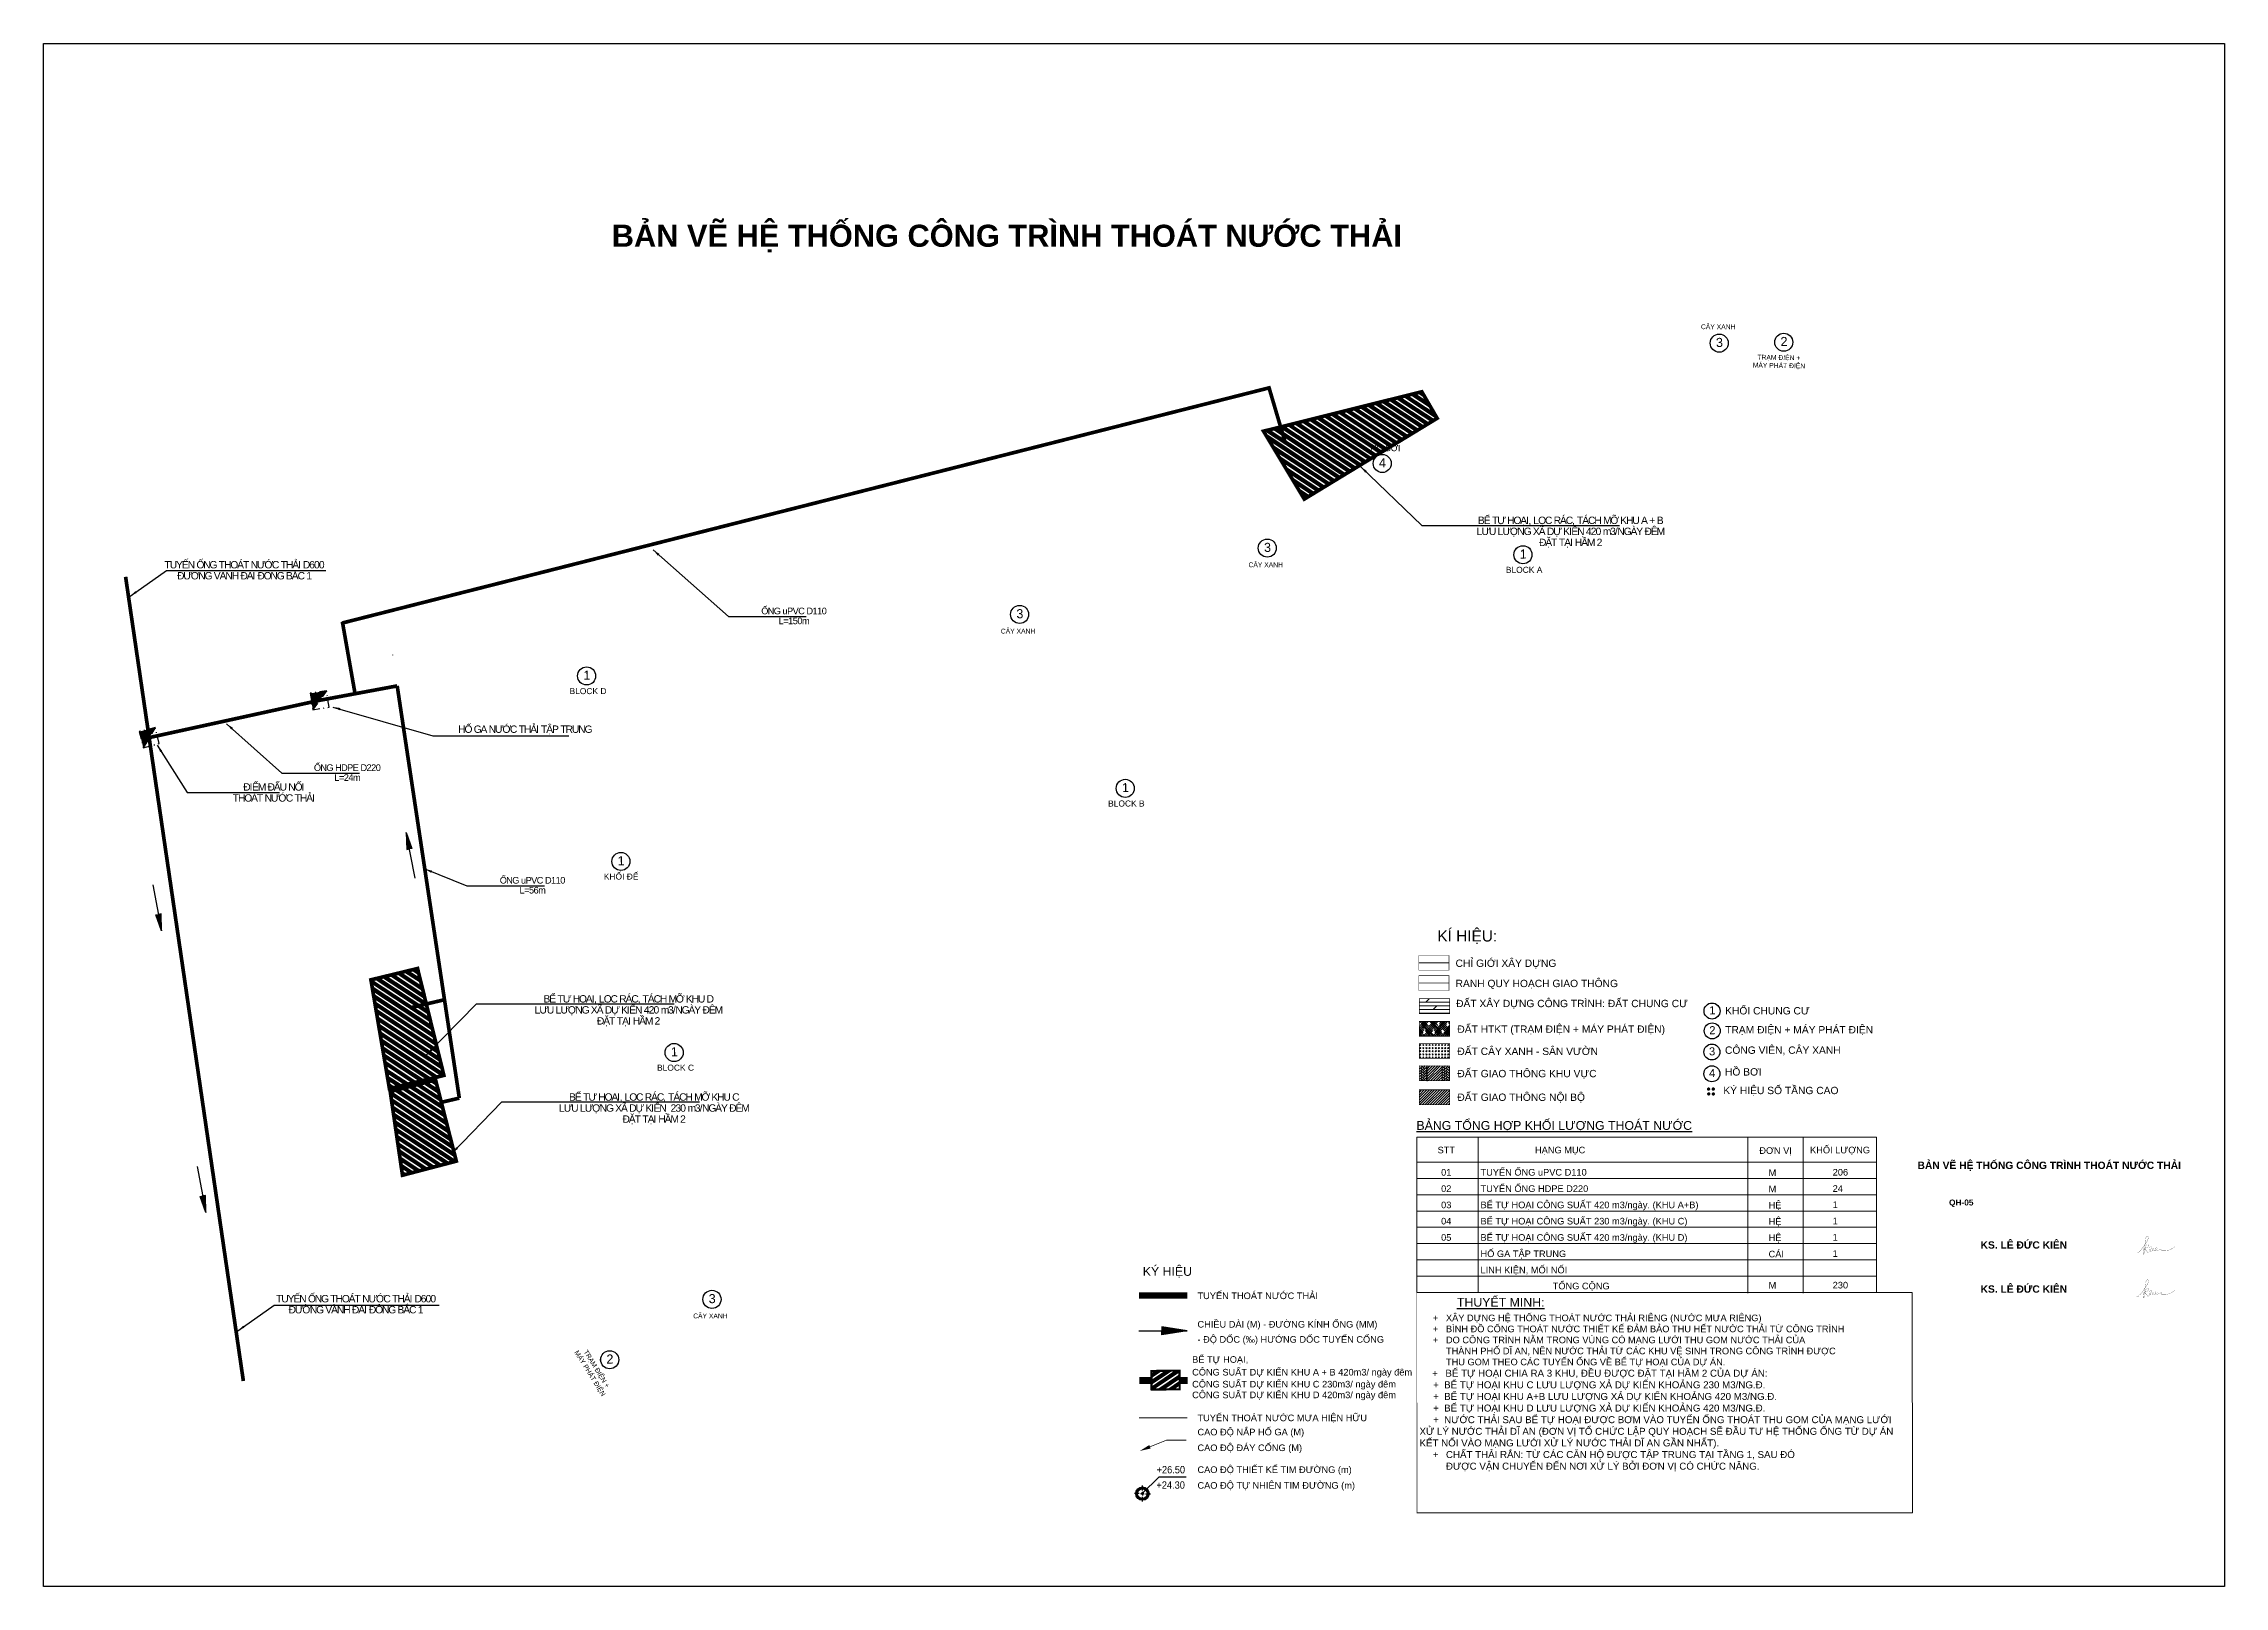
# Model space of a CAD drawing. Header units: metres. Extents: x 612567 to 612864, y 1207716 to 1207926.
import ezdxf
from ezdxf.enums import TextEntityAlignment as Align

# ---------------------------------------------------------------- set-up
doc = ezdxf.new("R2010")
doc.units = ezdxf.units.M
doc.header["$MEASUREMENT"] = 0
doc.set_wipeout_variables(frame=1)
for name, pattern in [('3-1', [4, 3, -1]), ('ACAD_ISO02W100', [15, 12, -3]), ('Dash', [6.35, 3.175, -3.175]), ('DASHDOT', [1, 0.5, -0.25, 0, -0.25]), ('DASHDOT2', [0.5, 0.25, -0.125, 0, -0.125]), ('DASHDOTX2', [2, 1, -0.5, 0, -0.5]), ('HIDDEN2', [4.7625, 3.175, -1.5875])]:
    doc.linetypes.add(name, pattern=pattern)
for name, color, linetype in [('0-Frame-text', 7, 'Continuous'), ('02-TEXT', 7, 'Continuous'), ('3_Heavy line', 3, 'Continuous'), ('5L', 1, 'Continuous'), ('@.TUYEN TN MƯA', 4, 'DASHDOT'), ('@.TUYEN TN THAI', 7, 'DASHDOTX2'), ('BO VIA', 7, 'Continuous'), ('CD-LINE', 1, 'Continuous'), ('CHU', 7, 'Continuous'), ('GT-MCN', 7, 'Continuous'), ('KHUNG LUI CONG TRINH', 7, 'Continuous'), ('MuiTen', 255, 'Continuous'), ('TAD - TEXT', 7, 'Continuous'), ('Text_GT', 4, 'Continuous'), ('TT.TAD - LANDMARK', 6, 'Continuous'), ('TT.TAD - LANDSCAPE - HATCH', 254, 'Continuous'), ('XREF-KHUNG A2-Songhong$0$TEXT KHUNG', 7, 'Continuous')]:
    doc.layers.add(name, color=color, linetype=linetype)
for name, color, linetype, lineweight in [('00-HACTH', 8, 'Continuous', 5), ('CDDinh', 1, 'Continuous', 15), ('E-04', 252, '04DH', 5), ('GACH LAT', 8, 'Continuous', 5), ('IfcAnnotation', 7, 'Continuous', 5), ('Level 3', 7, 'Continuous', 0), ('QH', 5, '3-1', 30), ('QH_DAT_Cayxanhhanche', 94, 'ACAD_ISO02W100', 13), ('QH_DAT_CTHTKT_DuongGT', 251, 'ACAD_ISO02W100', 20), ('QH_DAT_CTHTKT_Hatangkhac', 199, 'ACAD_ISO02W100', 9), ('QH_DAT_NO_Nhaochungcu', 40, 'ACAD_ISO02W100', 13), ('QHDH_DAT_CTHTKT_DuongGT_CH', 251, 'ACAD_ISO02W100', 20)]:
    doc.layers.add(name, color=color, linetype=linetype, lineweight=lineweight)
doc.styles.add('arial', font='arial.ttf')
doc.styles.add('Khung ten 25062008$0$arial', font='arialbd.ttf', dxfattribs={"height": 2.5})
doc.styles.get("Standard").update_dxf_attribs({"font": 'arial.ttf'})
doc.styles.add('VNIHC', font='')
doc.styles.add('XREF-KHUNG A2-Songhong$0$XR KHUNG 4TO A0 NOI DAI$0$Khung ten 25062008$0$arial', font='arialbd.ttf', dxfattribs={"height": 2.5})
doc.styles.get('VNIHC').set_extended_font_data('VNI-Helve-Condense')
doc.linetypes.add('04DH', pattern='A,15.184282,-3.785163,0.245393,-3.754607,0.245393,-3.785163,15.184282,-3.88722,["0,4kV",VNIHC,S=6,R=0,X=0,Y=-3],-22.15922', length=68.230723)
doc.linetypes.add('TRACKS', pattern='A,0.15,[130,ltypeshp.shx,S=0.25,R=0,X=0,Y=0],0.15', length=0.3)
doc.dimstyles.get("Standard").update_dxf_attribs({"dimtxt": 0.18, "dimasz": 0.18, "dimexe": 0.18, "dimexo": 0.0625, "dimgap": 0.09, "dimtad": 0, "dimtih": 1, "dimtoh": 1, "dimdec": 4, "dimzin": 0, "dimdsep": 46, "dimtxsty": 'Standard', "dimcen": 0.09, "dimadec": 0, "dimazin": 0, "dimtfac": 1, "dimtdec": 4, "dimtofl": 0, "dimtmove": 0, "dimatfit": 3, "dimfxl": 1, "dimtolj": 1, "dimtzin": 0, "dimarcsym": 0})
pattern_1 = [(45, (-613713.7546, -1204723.17035), (-0.176776695297, 0.176776695297), [])]
pattern_2 = [(45, (-194.52898, -2.8142), (0, 0.34745427), [0.7370618, -0.2456873]), (135, (-194.35525, -2.64048), (3e-17, 0.34745427), [0.7370618, -0.2456873])]

msp = doc.modelspace()

# ---------------------------------------------------------------- texts
at = {"layer": '0-Frame-text', "color": 10, "style": 'Khung ten 25062008$0$arial'}
msp.add_text('BẢN VẼ HỆ THỐNG CÔNG TRÌNH THOÁT NƯỚC THẢI ', height=1, dxfattribs=at).set_placement((612839.86, 1207772.33, 174.79), align=Align.CENTER)
msp.add_text('QH-05', height=0.81, dxfattribs=at).set_placement((612827.68, 1207767.77, 5.11), align=Align.MIDDLE_CENTER)
at = {"layer": '0-Frame-text', "color": 10, "insert": (612697.7, 1207900.87), "char_height": 3, "width": 164.2558, "attachment_point": 2, "style": 'Khung ten 25062008$0$arial'}
msp.add_mtext('BẢN VẼ HỆ THỐNG CÔNG TRÌNH THOÁT NƯỚC THẢI', dxfattribs=at)
at = {"layer": 'GT-MCN', "color": 0, "style": 'arial'}
msp.add_text('%%UBẢNG TỔNG HỢP KHỐI LƯỢNG THOÁT NƯỚC', height=1.2, dxfattribs=at).set_placement((612753.48, 1207777.66))
at = {"layer": 'IfcAnnotation', "style": 'arial'}
for s, p in [('STT', (612756.36, 1207774.46)), ('HẠNG MỤC', (612769.63, 1207774.46)), ('ĐƠN VỊ', (612800.18, 1207774.39)), ('KHỐI LƯỢNG', (612807.09, 1207774.46)), ('01', (612756.84, 1207771.43)), ('TUYẾN ỐNG uPVC D110', (612762.21, 1207771.43)), ('M', (612801.44, 1207771.37)), ('206', (612810.17, 1207771.44)), ('02', (612756.84, 1207769.21)), ('TUYẾN ỐNG HDPE D220', (612762.21, 1207769.21)), ('M', (612801.44, 1207769.16)), ('24', (612810.17, 1207769.22)), ('03', (612756.84, 1207766.99)), ('04', (612756.84, 1207764.78)), ('BỂ TỰ HOẠI CÔNG SUẤT 420 m3/ngày. (KHU A+B)', (612762.21, 1207766.99)), ('BỂ TỰ HOẠI CÔNG SUẤT 230 m3/ngày. (KHU C)', (612762.21, 1207764.78)), ('HỆ', (612801.44, 1207766.95)), ('HỆ', (612801.44, 1207764.74)), ('1', (612810.17, 1207767.02)), ('1', (612810.17, 1207764.81)), ('HỆ', (612801.44, 1207762.52)), ('1', (612810.17, 1207762.59)), ('HỐ GA TẬP TRUNG', (612762.21, 1207760.34)), ('CÁI', (612801.44, 1207760.3)), ('1', (612810.17, 1207760.37)), ('LINH KIỆN, MỐI NỐI', (612762.21, 1207758.12))]:
    msp.add_text(s, height=0.9, dxfattribs=at).set_placement(p)
at = {"layer": 'XREF-KHUNG A2-Songhong$0$TEXT KHUNG', "style": 'XREF-KHUNG A2-Songhong$0$XR KHUNG 4TO A0 NOI DAI$0$Khung ten 25062008$0$arial'}
for p in [(612830.31, 1207761.49), (612830.31, 1207755.49)]:
    msp.add_text('KS. LÊ ĐỨC KIÊN', height=1, dxfattribs=at).set_placement(p)

# ---------------------------------------------------------------- blocks, each defined once
blk = doc.blocks.new('TEN HANG MUC')
at = {"color": 6}
blk.add_wipeout([(2345, 1911), (1660, 2528), (786, 2917), (19, 3016), (-923, 2865), (-1651, 2509), (-2252, 1976), (-2569, 1533), (-2837, 936), (-2949, 453), (-2970, -243), (-2929, -539), (-2770, -1090), (-2597, -1452), (-2206, -1997), (-1798, -2371), (-1275, -2690), (-877, -2847), (-443, -2948), (19, -2984), (679, -2910), (1121, -2774), (1620, -2521), (2070, -2173), (2418, -1785), (2615, -1487), (2815, -1069), (2950, -625), (3019, 16), (2939, 706), (2780, 1190), (2523, 1668)], dxfattribs=at).dxf.layer = '02-TEXT'
at = {"layer": '02-TEXT', "color": 6}
blk.add_circle((19, 16), 3000, dxfattribs=at)
at = {"layer": '02-TEXT', "color": 6, "linetype": 'Continuous', "style": 'arial'}
blk.add_attdef('A', text='', height=3000, dxfattribs=at).set_placement((100, -1243), align=Align.CENTER)
blk = doc.blocks.new('5E45666')
at = {"layer": 'GACH LAT'}
h = blk.add_hatch(dxfattribs=at)
h.set_pattern_fill('AR-HBONE', color=256, scale=0.002418)
h.set_pattern_definition(pattern_2)
h.paths.add_polyline_path([(2.99, 13.91), (1.98, 13.91), (1.98, 11.91), (2.99, 11.91)])
h = blk.add_hatch(dxfattribs=at)
h.set_pattern_fill('AR-HBONE', color=256, scale=0.002418)
h.set_pattern_definition(pattern_2)
h.paths.add_polyline_path([(6.04, 13.91), (5.03, 13.91), (5.03, 11.91), (6.04, 11.91)])
at = {"layer": 'QH_DAT_Cayxanhhanche'}
h = blk.add_hatch(dxfattribs=at)
h.set_pattern_fill('GOST_GLASS', color=256, scale=0.05)
h.set_pattern_definition([(45, (-613713.7546, -1204723.17035), (0.42426406871, 0), [0.25, -0.35]), (45, (-613713.64853, -1204723.17035), (0.42426406871, 0), [0.1, -0.5]), (45, (-613713.7546, -1204723.06428), (0.42426406871, 0), [0.1, -0.5])])
h.paths.add_polyline_path([(6.04, 14.93), (1.93, 14.93), (1.93, 16.94), (6.04, 16.94)])
at = {"layer": 'QH_DAT_CTHTKT_DuongGT', "linetype": 'Continuous'}
h = blk.add_hatch(dxfattribs=at)
h.set_pattern_fill('ANSI31', color=256, scale=2)
h.set_pattern_definition(pattern_1)
h.paths.add_polyline_path([(2.99, 13.91), (2.99, 11.91), (5.03, 11.91), (5.03, 13.91)])
h = blk.add_hatch(dxfattribs=at)
h.set_pattern_fill('ANSI31', color=256, scale=2)
h.set_pattern_definition(pattern_1)
h.paths.add_polyline_path([(1.93, 10.66), (1.93, 8.65), (6.04, 8.65), (6.04, 10.66)])
at = {"layer": 'QH_DAT_CTHTKT_Hatangkhac', "linetype": 'Continuous', "ltscale": 0.01}
h = blk.add_hatch(dxfattribs=at)
h.set_pattern_fill('HOUND', color=256, scale=3, angle=45)
h.set_pattern_definition([(45, (-613713.7546, -1204720.14355), (0.397747564417, 0.662912607362), [3, -1.5]), (135, (-613713.7546, -1204720.14355), (0.397747564417, -0.662912607362), [3, -1.5])])
h.paths.add_polyline_path([(6.04, 17.96), (1.93, 17.96), (1.93, 19.96), (6.04, 19.96)])
at = {"layer": 'QH_DAT_NO_Nhaochungcu', "linetype": 'Continuous'}
h = blk.add_hatch(dxfattribs=at)
h.set_pattern_fill('DOLMIT', color=256, scale=2, style=0)
h.set_pattern_definition([(0, (-613713.7546, -1204721.4754), (0, 0.5), []), (45, (-613713.7546, -1204721.4754), (-0.9999999983, 0.9999999983), [0.7071067812, -1.4142135624])])
h.paths.add_polyline_path([(6.04, 21.04), (1.93, 21.04), (1.93, 23.05), (6.04, 23.05)])
at = {"color": 4, "linetype": 'Continuous', "ltscale": 5, "const_width": 0.227, "elevation": 11.55, "flags": 128}
for points in [[(41.21, 10.77, 1), (41.43, 10.75, 1)], [(41.23, 10.11, 1), (41.45, 10.09, 1)], [(41.84, 10.77, 1), (42.07, 10.75, 1)], [(41.86, 10.1, 1), (42.08, 10.09, 1)]]:
    blk.add_lwpolyline(points, format="xyb", close=True, dxfattribs=at)
at = {"layer": '00-HACTH', "elevation": -0.2}
for points in [[(2.99, 13.85), (2.99, 11.85)], [(5.03, 13.91), (5.03, 11.91)]]:
    blk.add_lwpolyline(points, dxfattribs=at)
at = {"layer": 'KHUNG LUI CONG TRINH', "linetype": 'Dash', "lineweight": 25, "ltscale": 0.1, "const_width": 0.1}
blk.add_lwpolyline([(1.86, 27.94), (5.97, 27.94)], dxfattribs=at)
at = {"layer": 'QH', "linetype": 'ACAD_ISO02W100', "ltscale": 0.1, "const_width": 0.106}
blk.add_lwpolyline([(1.86, 25.2), (5.97, 25.2)], dxfattribs=at)
at = {"layer": 'QH_DAT_Cayxanhhanche', "ltscale": 0.075, "const_width": 0.1}
blk.add_lwpolyline([(6.04, 14.93), (1.93, 14.93), (1.93, 16.94), (6.04, 16.94)], close=True, dxfattribs=at)
at = {"layer": 'QH_DAT_CTHTKT_Hatangkhac', "ltscale": 0.075, "const_width": 0.1, "elevation": 0.2}
blk.add_lwpolyline([(6.04, 17.96), (1.93, 17.96), (1.93, 19.96), (6.04, 19.96)], close=True, dxfattribs=at)
at = {"layer": 'QH_DAT_NO_Nhaochungcu', "linetype": 'HIDDEN2', "ltscale": 0.3, "const_width": 0.1}
blk.add_lwpolyline([(6.04, 21.04), (1.93, 21.04), (1.93, 23.05), (6.04, 23.05)], close=True, dxfattribs=at)
at = {"layer": 'QHDH_DAT_CTHTKT_DuongGT_CH', "ltscale": 0.05, "const_width": 0.1, "elevation": -0.2}
for points in [[(6.04, 11.91), (1.93, 11.91), (1.93, 13.91), (6.04, 13.91)], [(6.04, 8.65), (1.93, 8.65), (1.93, 10.66), (6.04, 10.66)]]:
    blk.add_lwpolyline(points, close=True, dxfattribs=at)
at = {"layer": 'TT.TAD - LANDSCAPE - HATCH', "color": 0, "linetype": 'Continuous', "const_width": 0.0605}
for points in [[(5.97, 26.94), (1.86, 26.94), (1.86, 28.94), (5.97, 28.94)], [(5.97, 24.19), (1.86, 24.19), (1.86, 26.2), (5.97, 26.2)]]:
    blk.add_lwpolyline(points, close=True, dxfattribs=at)
at = {"layer": 'TT.TAD - LANDMARK', "linetype": 'Continuous', "xscale": 0.0003627272727272727, "yscale": 0.0003627272727272727, "zscale": 0.0003627272727272727, "rotation": 0.8617172174704556}
for p, values in [((41.78, 21.38, 11.55), {'A': '1'}), ((41.76, 15.8, 11.55), {'A': '3'})]:
    blk.add_blockref('TEN HANG MUC', p, dxfattribs=at).add_auto_attribs(values)
at = {"layer": 'TAD - TEXT', "linetype": 'Continuous', "ltscale": 5, "style": 'arial'}
for s, p in [('CHỈ GIỚI XÂY DỰNG', (6.86, 27.39)), ('RANH QUY HOẠCH GIAO THÔNG', (6.86, 24.64)), ('ĐẤT HTKT (TRẠM ĐIỆN + MÁY PHÁT ĐIỆN)', (7.1, 18.42)), ('ĐẤT CÂY XANH - SÂN VƯỜN', (7.1, 15.4, -0.2)), ('ĐẤT GIAO THÔNG KHU VỰC', (7.1, 12.37, -0.2)), ('ĐẤT GIAO THÔNG NỘI BỘ', (7.1, 9.15, -0.2)), ('KÝ HIỆU SỐ TẦNG CAO', (43.33, 10.07, 11.55))]:
    blk.add_text(s, height=1, dxfattribs=at).set_placement(p)
at = {"layer": 'TAD - TEXT', "linetype": 'Continuous', "ltscale": 5, "attachment_point": 1, "style": 'arial'}
for s, insert, char_height, width in [('KÍ HIỆU: ', (4.38, 32.35), 1.5, 30.7682), ('ĐẤT XÂY DỰNG CÔNG TRÌNH: ĐẤT CHUNG CƯ ', (6.93, 22.91), 1, 33.6819)]:
    blk.add_mtext(s, dxfattribs=dict(at, insert=insert, char_height=char_height, width=width))
at = {"layer": 'TAD - TEXT', "linetype": 'Continuous', "ltscale": 5, "style": 'arial'}
for s, p in [('KHỐI CHUNG CƯ', (43.57, 20.92, 11.55)), ('CÔNG VIÊN, CÂY XANH', (43.55, 15.56, 11.55))]:
    blk.add_text(s, height=1, dxfattribs=at).set_placement(p)
at = {"layer": 'TT.TAD - LANDMARK', "linetype": 'Continuous', "xscale": 0.0003627272727272727, "yscale": 0.0003627272727272727, "zscale": 0.0003627272727272727, "rotation": 0.8617172174704556}
for p, values in [((41.8, 18.68, 11.55), {'A': '2'}), ((41.76, 12.84, 11.55), {'A': '4'})]:
    blk.add_blockref('TEN HANG MUC', p, dxfattribs=at).add_auto_attribs(values)
at = {"layer": 'TAD - TEXT', "linetype": 'Continuous', "ltscale": 5, "style": 'arial'}
for s, p in [('TRẠM ĐIỆN + MÁY PHÁT ĐIỆN', (43.58, 18.34, 11.55)), ('HỒ BƠI', (43.55, 12.6, 11.55))]:
    blk.add_text(s, height=1, dxfattribs=at).set_placement(p)
blk = doc.blocks.new('dinh')
at = {"linetype": 'Continuous'}
h = blk.add_hatch(color=8, dxfattribs=at)
h.paths.add_polyline_path([(-2.3, 0), (-1.66, 0, -0.414214), (0, 1.66), (0, 2.3, 0.414214)])
h.paths.add_polyline_path([(0, -1.66), (0, -2.3, 0.414214), (2.3, 0), (1.66, 0, -0.414214)])
h = blk.add_hatch(color=170, dxfattribs=at)
edge = h.paths.add_edge_path()
edge.add_arc((0, 0), 0.356, 0, 360)
at = {"layer": 'Text_GT', "linetype": 'Continuous'}
for points in [[(-1.66, 0), (-2.3, 0, 0.414214), (0, -2.3), (0, -1.66, -0.414214)], [(1.66, 0), (2.3, 0, 0.414214), (0, 2.3), (0, 1.66, -0.414214)]]:
    blk.add_hatch(color=8, dxfattribs=at).paths.add_polyline_path(points)
at = {"linetype": 'Continuous'}
blk.add_circle((0, 0), 0.356, dxfattribs=at)
at = {"layer": 'Text_GT', "ltscale": 0.5}
for p, q in [((-1.11, 0), (-2.76, 0)), ((-0.6, 0), (0.6, 0)), ((0, 1.11), (0, 2.76)), ((0, 0.6), (0, -0.6)), ((1.11, 0), (2.76, 0)), ((0, -1.11), (0, -2.76))]:
    blk.add_line(p, q, dxfattribs=at)
at = {"layer": 'Text_GT', "color": 170, "linetype": 'Continuous', "const_width": 0.12, "flags": 128}
blk.add_lwpolyline([(-2.3, 0, 1), (2.3, 0, 1)], format="xyb", close=True, dxfattribs=at)
at = {"layer": 'Text_GT', "color": 1, "ltscale": 0.5}
blk.add_circle((0, 0), 2.3, dxfattribs=at)
at = {"layer": 'Text_GT', "color": 10, "ltscale": 0.5}
blk.add_circle((0, 0), 1.66, dxfattribs=at)
blk = doc.blocks.new('DDSFGFD')
at = {"layer": '@.TUYEN TN THAI', "linetype": 'Continuous', "ltscale": 2}
h = blk.add_hatch(dxfattribs=at)
h.set_pattern_fill('ANSI34', color=170, scale=6.78334, angle=-101.866)
h.set_pattern_definition([(303.13401271, (-7684637.783, 5471347.116), (4.2602481953, 2.780826025), []), (303.13401271, (-7684638.03, 5471345.9423), (4.2602481953, 2.780826025), []), (303.13401271, (-7684638.2764, 5471344.769), (4.2602481953, 2.780826025), []), (303.13401271, (-7684638.523, 5471343.5953), (4.2602481953, 2.780826025), [])])
h.paths.add_polyline_path([(433579.8, 1203024.1), (433579.8, 1203050.1), (433562.6, 1203050.1), (433562.6, 1203024.1)])
at = {"color": 170, "linetype": 'DASHDOT2', "ltscale": 3, "const_width": 2}
blk.add_lwpolyline([(433562.6, 1203050.1), (433562.6, 1203024.1), (433579.8, 1203024.1), (433579.8, 1203050.1)], close=True, dxfattribs=at)
blk = doc.blocks.new('fbf')
at = {"layer": 'TT.TAD - LANDMARK', "linetype": 'Continuous', "xscale": 0.0004103999999999999, "yscale": 0.0004103999999999999, "zscale": 0.0004103999999999999, "rotation": 0.8617172174704556}
for p, values in [((614222.44, 1204892.22), {'A': '3'}), ((614231.23, 1204892.35, 98), {'A': '2'}), ((614176.54, 1204875.84, 98), {'A': '4'}), ((614160.89, 1204864.32), {'A': '3'}), ((614195.71, 1204863.42, 98), {'A': '1'}), ((614127.16, 1204855.29), {'A': '3'}), ((614068.19, 1204846.92, 0), {'A': '1'}), ((614141.54, 1204831.62, 98), {'A': '1'}), ((614072.86, 1204821.67), {'A': '1'}), ((614080.11, 1204795.66), {'A': '1'}), ((614085.26, 1204762.06), {'A': '3'}), ((614071.33, 1204753.84, 98), {'A': '2'})]:
    blk.add_blockref('TEN HANG MUC', p, dxfattribs=at).add_auto_attribs(values)
at = {"layer": 'TAD - TEXT', "linetype": 'Continuous', "ltscale": 5, "style": 'arial'}
for s, height, p in [('CÂY XANH', 0.657, (614219.96, 1204894.13, 78.4)), ('HỒ BƠI', 0.821, (614174.92, 1204877.52, 98)), ('CÂY XANH', 0.657, (614158.34, 1204861.73, 78.4)), ('BLOCK A', 0.821, (614193.39, 1204860.96, 98)), ('CÂY XANH', 0.657, (614124.61, 1204852.7, 78.4)), ('BLOCK D', 0.821, (614065.87, 1204844.45, 0)), ('BLOCK B', 0.821, (614139.22, 1204829.15, 98)), ('KHỐI ĐẾ', 0.821, (614070.54, 1204819.21)), ('BLOCK C', 0.821, (614077.79, 1204793.19)), ('CÂY XANH', 0.657, (614082.71, 1204759.48, 78.4))]:
    blk.add_text(s, height=height, dxfattribs=at).set_placement(p)
at = {"layer": 'TAD - TEXT', "char_height": 0.6566, "width": 13.0364, "attachment_point": 1, "style": 'arial'}
for insert, rotation in [((614224.02, 1204890.71), 359.056), ((614066.39, 1204758.35, 78.4), 301.8646)]:
    blk.add_mtext('\\pi3.63656;TRẠM ĐIỆN +\\P\\pi3.02202;MÁY PHÁT ĐIỆN', dxfattribs=dict(at, insert=insert, rotation=rotation))
blk = doc.blocks.new('HỆ THỐNG NƯỚC THẢI')
at = {"layer": '@.TUYEN TN THAI', "linetype": 'Continuous', "ltscale": 2}
h = blk.add_hatch(dxfattribs=at)
h.set_pattern_fill('ANSI34', color=170, angle=-78.3651092)
h.paths.add_polyline_path([(612732.66, 1207872.76), (612754.21, 1207878.13), (612756.3, 1207874.52), (612738.21, 1207863.52)])
h.paths.add_polyline_path([(612613.72, 1207782.87), (612619.9, 1207784.45), (612622.72, 1207773.4), (612615.39, 1207771.48)])
h.paths.add_polyline_path([(612611.09, 1207798.08), (612617.44, 1207799.62), (612621.03, 1207785.07), (612613.61, 1207783.27)])
at = {"layer": '@.TUYEN TN THAI'}
h = blk.add_hatch(color=5, dxfattribs=at)
h.dxf.hatch_style = 1
h.paths.add_polyline_path([(612603.16, 1207834.85), (612605.06, 1207837.41), (612602.83, 1207837.08)])
h = blk.add_hatch(color=5, dxfattribs=at)
h.dxf.hatch_style = 1
h.paths.add_polyline_path([(612580.09, 1207829.68), (612581.73, 1207832.42), (612579.54, 1207831.87)])
at = {"layer": 'MuiTen'}
for points in [[(612615.89, 1207818.14), (612615.98, 1207815.84), (612616.33, 1207815.91)], [(612615.89, 1207818.14), (612616.68, 1207815.97), (612616.33, 1207815.91)], [(612582.58, 1207804.75), (612581.81, 1207806.92), (612582.16, 1207806.98)], [(612582.58, 1207804.75), (612582.51, 1207807.05), (612582.16, 1207806.98)], [(612588.62, 1207766.43), (612587.85, 1207768.6), (612588.19, 1207768.67)], [(612588.62, 1207766.43), (612588.54, 1207768.74), (612588.19, 1207768.67)]]:
    blk.add_hatch(color=170, dxfattribs=at).paths.add_polyline_path(points)
at = {"layer": '5L', "color": 7, "true_color": 0xffffff, "flags": 128}
blk.add_lwpolyline([(612614.04, 1207842.32), (612614.05, 1207842.28)], dxfattribs=at)
at = {"layer": '@.TUYEN TN THAI', "color": 170, "const_width": 0.5, "flags": 128}
for points in [[(612735.61, 1207871.22), (612733.41, 1207878.66), (612607.23, 1207846.66)], [(612577.68, 1207852.94), (612593.72, 1207743.47)], [(612607.2, 1207846.84), (612608.93, 1207837.03)], [(612604.11, 1207836.13), (612614.67, 1207838.09)], [(612614.67, 1207838.09), (612623.13, 1207781.98)], [(612604.11, 1207836.13), (612580.91, 1207831.06)], [(612616.4, 1207794.26), (612621.14, 1207795.38)], [(612623.13, 1207781.98), (612620.44, 1207781.35)]]:
    blk.add_lwpolyline(points, dxfattribs=at)
at = {"layer": '@.TUYEN TN THAI', "color": 170, "const_width": 0.5, "elevation": 0, "flags": 128}
blk.add_lwpolyline([(612732.66, 1207872.76), (612754.21, 1207878.13), (612756.3, 1207874.52), (612738.21, 1207863.52)], close=True, dxfattribs=at)
at = {"layer": '@.TUYEN TN THAI'}
for points in [[(612605.06, 1207837.41), (612602.83, 1207837.08), (612603.16, 1207834.85), (612605.39, 1207835.19)], [(612581.73, 1207832.42), (612579.54, 1207831.87), (612580.09, 1207829.68), (612582.27, 1207830.23)]]:
    blk.add_lwpolyline(points, close=True, dxfattribs=at)
at = {"layer": '@.TUYEN TN THAI', "flags": 128}
for points in [[(612605.06, 1207837.41), (612603.16, 1207834.85)], [(612581.73, 1207832.42), (612580.09, 1207829.68)]]:
    blk.add_lwpolyline(points, dxfattribs=at)
at = {"layer": '@.TUYEN TN THAI', "color": 170, "ltscale": 0.6, "const_width": 0.5, "elevation": 0, "flags": 128}
for points in [[(612611.09, 1207798.08), (612617.44, 1207799.62), (612621.03, 1207785.07), (612613.61, 1207783.27)], [(612613.72, 1207782.87), (612619.9, 1207784.45), (612622.72, 1207773.4), (612615.39, 1207771.48)]]:
    blk.add_lwpolyline(points, close=True, dxfattribs=at)
at = {"layer": 'MuiTen', "color": 170}
for p, q in [((612617.11, 1207811.9), (612615.89, 1207818.14)), ((612581.39, 1207811), (612582.58, 1207804.75)), ((612587.43, 1207772.68), (612588.62, 1207766.43))]:
    blk.add_line(p, q, dxfattribs=at)
for points in [[(612615.89, 1207818.14), (612615.98, 1207815.84), (612616.33, 1207815.91), (612615.89, 1207818.14)], [(612615.89, 1207818.14), (612616.68, 1207815.97), (612616.33, 1207815.91), (612615.89, 1207818.14)], [(612582.58, 1207804.75), (612581.81, 1207806.92), (612582.16, 1207806.98), (612582.58, 1207804.75)], [(612582.58, 1207804.75), (612582.51, 1207807.05), (612582.16, 1207806.98), (612582.58, 1207804.75)], [(612588.62, 1207766.43), (612587.85, 1207768.6), (612588.19, 1207768.67), (612588.62, 1207766.43)], [(612588.62, 1207766.43), (612588.54, 1207768.74), (612588.19, 1207768.67), (612588.62, 1207766.43)]]:
    blk.add_lwpolyline(points, dxfattribs=at)
at = {"layer": 'E-04', "color": 7, "char_height": 1, "attachment_point": 5, "line_spacing_factor": 0.9, "style": 'arial'}
for s, insert, width in [('{\\T0.8;TUYẾN ỐNG THOÁT NƯỚC THẢI D600\\PĐƯỜNG VÀNH ĐAI ĐÔNG BẮC 1}', (612593.82, 1207853.83), 30.4896), ('{\\T0.8;HỐ GA NƯỚC THẢI TẬP TRUNG}', (612632.04, 1207832.09), 24.4791), ('{\\T0.8;ĐIỂM ĐẤU NỐI\\PTHOÁT NƯỚC THẢI}', (612597.83, 1207823.58), 22.8644), ('{\\T0.8;TUYẾN ỐNG THOÁT NƯỚC THẢI D600\\PĐƯỜNG VÀNH ĐAI ĐÔNG BẮC 1}', (612609.01, 1207753.92), 30.4896)]:
    blk.add_mtext(s, dxfattribs=dict(at, insert=insert, width=width))
at = {"layer": 'E-04', "color": 1, "char_height": 0.9, "width": 17.0347, "attachment_point": 5, "line_spacing_factor": 0.9, "style": 'arial'}
for s, insert in [('{\\T0.9;ỐNG uPVC D110\\PL=150m}', (612668.68, 1207847.61)), ('{\\T0.9;ỐNG HDPE D220\\PL=24m}', (612607.85, 1207826.29)), ('{\\T0.9;ỐNG uPVC D110\\PL=56m}', (612633.07, 1207810.95))]:
    blk.add_mtext(s, dxfattribs=dict(at, insert=insert))
at = {"color": 7, "linetype": 'ByBlock'}
for points, override in [([(612649.52, 1207856.61), (612659.77, 1207847.52), (612670.36, 1207847.52)], {"dimasz": 1, "dimgap": 0.09, "dimtad": 0}), ([(612578.29, 1207850.29), (612583.24, 1207853.82), (612604.94, 1207853.82)], {"dimasz": 1}), ([(612605.92, 1207835.21), (612619.51, 1207831.3), (612638.04, 1207831.3)], {"dimasz": 1}), ([(612591.44, 1207832.93), (612598.95, 1207826.21), (612609.53, 1207826.2)], {"dimasz": 1, "dimgap": 0.09, "dimtad": 0}), ([(612581.99, 1207830.03), (612586.06, 1207823.58), (612598.66, 1207823.58)], {"dimasz": 1}), ([(612618.43, 1207813.17), (612624.16, 1207810.87), (612634.75, 1207810.86)], {"dimasz": 1, "dimgap": 0.09, "dimtad": 0}), ([(612592.96, 1207750.29), (612597.92, 1207753.81), (612620.37, 1207753.81)], {"dimasz": 1})]:
    blk.add_leader(points, dimstyle='Standard', override=override, dxfattribs=at)
at = {"layer": 'E-04', "color": 7, "char_height": 1, "width": 39.8939, "attachment_point": 5, "line_spacing_factor": 0.9, "style": 'arial', "bg_fill": 2}
for s, insert in [('{\\T0.8;BỂ TỰ HOẠI, LỌC RÁC, TÁCH MỠ KHU A + B\\PLƯU LƯỢNG XÃ DỰ KIẾN 420 m3/NGÀY ĐÊM\\PĐẶT TẠI HẦM 2}', (612774.43, 1207859.02)), ('{\\T0.8;BỂ TỰ HOẠI, LỌC RÁC, TÁCH MỠ KHU D\\PLƯU LƯỢNG XÃ DỰ KIẾN 420 m3/NGÀY ĐÊM\\PĐẶT TẠI HẦM 2}', (612646.13, 1207793.88)), ('{\\T0.8;BỂ TỰ HOẠI, LỌC RÁC, TÁCH MỠ KHU C\\PLƯU LƯỢNG XÃ DỰ KIẾN  230 m3/NGÀY ĐÊM\\PĐẶT TẠI HẦM 2}', (612649.61, 1207780.52))]:
    blk.add_mtext(s, dxfattribs=dict(at, insert=insert))
at = {"color": 7, "linetype": 'ByBlock'}
for points in [[(612745.89, 1207867.92), (612754.22, 1207859.93), (612781.15, 1207859.93)], [(612618.66, 1207787.85), (612625.45, 1207794.82), (612652.38, 1207794.82)], [(612622.14, 1207774.48), (612628.93, 1207781.46), (612655.86, 1207781.46)]]:
    blk.add_leader(points, dimstyle='Standard', override={"dimasz": 1}, dxfattribs=at)

# ---------------------------------------------------------------- linework, layer by layer
at = {"layer": '3_Heavy line', "color": 160, "linetype": 'Continuous', "const_width": 0.0252, "flags": 128}
for points in [[(612851.59, 1207760.88, 0.044334), (612851.85, 1207761, 0.075255), (612851.98, 1207761.11, 0.004913), (612852.17, 1207761.33, 0.018079), (612852.22, 1207761.39, 0.002496), (612852.44, 1207761.69, 0.006902), (612852.52, 1207761.8, 0.001748), (612852.6, 1207761.92, -0.00117), (612852.73, 1207762.11, -0.007074), (612852.85, 1207762.28, 0.006492), (612852.98, 1207762.47, 0.051453), (612853.04, 1207762.57, 0.025534), (612853.12, 1207762.8, 0.058303), (612853.15, 1207762.95, 0.064226), (612853.14, 1207763.08, 0.108536), (612853.09, 1207763.18, 0.245903), (612853.05, 1207763.2, 0.152752), (612853, 1207763.19, 0.0745), (612852.93, 1207763.12, 0.043187), (612852.84, 1207762.98, 0.078272), (612852.81, 1207762.89, 0.018115), (612852.79, 1207762.71, -0.017687), (612852.77, 1207762.53, -0.000619), (612852.68, 1207761.96, -0.002945), (612852.66, 1207761.84, -0.000393), (612852.62, 1207761.63, 0.000329), (612852.58, 1207761.38, 0.000886), (612852.54, 1207761.16, 0.001568), (612852.52, 1207761.03, 0.022704), (612852.51, 1207760.99, 0.005447), (612852.5, 1207760.84, 0.021671), (612852.5, 1207760.77, 0.058331), (612852.51, 1207760.74, 0.540144), (612852.53, 1207760.74, 0.088891), (612852.58, 1207760.8, 0.022371), (612852.61, 1207760.84, 0.028919), (612852.62, 1207760.88, 0.026107), (612852.65, 1207760.99, 0.008418), (612852.72, 1207761.32, 0.022579), (612852.76, 1207761.55, -0.024923), (612852.79, 1207761.76, -0.058548), (612852.83, 1207761.88, -0.07425), (612852.88, 1207761.97, -0.111851), (612852.93, 1207762, -0.070368), (612853.03, 1207762.03, -0.090912), (612853.12, 1207762.02, -0.180783), (612853.16, 1207761.99, -0.137714), (612853.18, 1207761.95, -0.077158), (612853.17, 1207761.87, -0.067829), (612853.13, 1207761.76, -0.095257), (612853.08, 1207761.7, -0.048865), (612852.96, 1207761.63, -0.020099), (612852.67, 1207761.5, -0.038098), (612852.5, 1207761.44, 0.107022), (612852.45, 1207761.41, 1.011043), (612852.5, 1207761.35, -0.27021), (612852.66, 1207761.37, -0.0336), (612852.79, 1207761.31, -0.069961), (612852.85, 1207761.27, -0.02544), (612852.89, 1207761.22, -0.010409), (612853, 1207761.09, -0.043018), (612853.04, 1207761.02, 0.068903), (612853.08, 1207760.97, 0.26305), (612853.11, 1207760.96, 0.106516), (612853.19, 1207761, 0.080478), (612853.29, 1207761.1, 0.022349), (612853.57, 1207761.54, 0.009673), (612853.66, 1207761.69, 0.073376), (612853.66, 1207761.71, 0.330784), (612853.66, 1207761.72, 0.040621), (612853.59, 1207761.75, 0.468883), (612853.35, 1207761.6, 0.213065), (612853.49, 1207761.09, 0.022161), (612853.54, 1207761.04, 0.245558), (612853.55, 1207761.04, 0.153085), (612853.56, 1207761.05, 0.018529), (612853.66, 1207761.16, 0.161373), (612853.77, 1207761.42, -0.415065), (612853.86, 1207761.5, -0.115323), (612853.89, 1207761.49, -0.084868), (612853.91, 1207761.47, -0.351259), (612853.91, 1207761.37, 0.241621), (612853.89, 1207761.23, 0.030708), (612853.91, 1207761.18, 0.244647), (612853.92, 1207761.17, 0.153965), (612853.94, 1207761.17, 0.037462), (612854.02, 1207761.22, 0.017021), (612854.14, 1207761.3, 0.01288), (612854.29, 1207761.42, 0.024258), (612854.36, 1207761.48, 0.04155), (612854.39, 1207761.52, 0.454416), (612854.38, 1207761.57, 0.161541), (612854.26, 1207761.59, 0.092631), (612854.19, 1207761.56, 0.133223), (612854.15, 1207761.53, 0.058382), (612854.13, 1207761.48, 0.031134), (612854.11, 1207761.39, 0.058644), (612854.1, 1207761.27, 0.126809), (612854.12, 1207761.21, 0.220272), (612854.19, 1207761.17, 0.129804), (612854.32, 1207761.19, 0.005531), (612854.47, 1207761.25, -0.006149), (612854.59, 1207761.3, -0.00073), (612854.72, 1207761.36, 0.000893), (612854.83, 1207761.4, 0.033207), (612854.89, 1207761.43, -0.045321), (612854.93, 1207761.44, -0.383917), (612854.94, 1207761.44, -0.063368), (612854.97, 1207761.35, -0.28021), (612854.94, 1207761.27, 0.582091), (612854.95, 1207761.21, 0.049358), (612854.98, 1207761.2, 0.01824), (612855.07, 1207761.19, 0.014364), (612855.1, 1207761.19, 0.002033), (612855.31, 1207761.19, 0.101755), (612856.04, 1207761.32, 0.089783), (612856.75, 1207761.76)], [(612851.59, 1207754.92, 0.044334), (612851.85, 1207755.05, 0.075255), (612851.98, 1207755.16, 0.004913), (612852.17, 1207755.38, 0.018079), (612852.22, 1207755.44, 0.002496), (612852.44, 1207755.74, 0.006902), (612852.52, 1207755.85, 0.001748), (612852.6, 1207755.97, -0.00117), (612852.73, 1207756.16, -0.007074), (612852.85, 1207756.33, 0.006492), (612852.98, 1207756.52, 0.051453), (612853.04, 1207756.62, 0.025534), (612853.12, 1207756.85, 0.058303), (612853.15, 1207757, 0.064226), (612853.14, 1207757.13, 0.108536), (612853.09, 1207757.23, 0.245903), (612853.05, 1207757.25, 0.152752), (612853, 1207757.24, 0.0745), (612852.93, 1207757.17, 0.043187), (612852.84, 1207757.03, 0.078272), (612852.81, 1207756.94, 0.018115), (612852.79, 1207756.76, -0.017687), (612852.77, 1207756.58, -0.000619), (612852.68, 1207756, -0.002945), (612852.66, 1207755.88, -0.000393), (612852.62, 1207755.68, 0.000329), (612852.58, 1207755.43, 0.000886), (612852.54, 1207755.21, 0.001568), (612852.52, 1207755.08, 0.022704), (612852.51, 1207755.04, 0.005447), (612852.5, 1207754.89, 0.021671), (612852.5, 1207754.82, 0.058331), (612852.51, 1207754.79, 0.540144), (612852.53, 1207754.79, 0.088891), (612852.58, 1207754.85, 0.022371), (612852.61, 1207754.89, 0.028919), (612852.62, 1207754.93, 0.026107), (612852.65, 1207755.04, 0.008418), (612852.72, 1207755.37, 0.022579), (612852.76, 1207755.6, -0.024923), (612852.79, 1207755.81, -0.058548), (612852.83, 1207755.93, -0.07425), (612852.88, 1207756.02, -0.111851), (612852.93, 1207756.05, -0.070368), (612853.03, 1207756.08, -0.090912), (612853.12, 1207756.07, -0.180783), (612853.16, 1207756.04, -0.137714), (612853.18, 1207756, -0.077158), (612853.17, 1207755.92, -0.067829), (612853.13, 1207755.81, -0.095257), (612853.08, 1207755.75, -0.048865), (612852.96, 1207755.68, -0.020099), (612852.67, 1207755.55, -0.038098), (612852.5, 1207755.49, 0.107022), (612852.45, 1207755.46, 1.011043), (612852.5, 1207755.4, -0.27021), (612852.66, 1207755.42, -0.0336), (612852.79, 1207755.36, -0.069961), (612852.85, 1207755.32, -0.02544), (612852.89, 1207755.27, -0.010409), (612853, 1207755.14, -0.043018), (612853.04, 1207755.07, 0.068903), (612853.08, 1207755.02, 0.26305), (612853.11, 1207755.01, 0.106516), (612853.19, 1207755.05, 0.080478), (612853.29, 1207755.15, 0.022349), (612853.57, 1207755.59, 0.009673), (612853.66, 1207755.74, 0.073376), (612853.66, 1207755.76, 0.330784), (612853.66, 1207755.77, 0.040621), (612853.59, 1207755.8, 0.468883), (612853.35, 1207755.65, 0.213065), (612853.49, 1207755.14, 0.022161), (612853.54, 1207755.09, 0.245558), (612853.55, 1207755.09, 0.153085), (612853.56, 1207755.1, 0.018529), (612853.66, 1207755.21, 0.161373), (612853.77, 1207755.47, -0.415065), (612853.86, 1207755.55, -0.115323), (612853.89, 1207755.54, -0.084868), (612853.91, 1207755.52, -0.351259), (612853.91, 1207755.42, 0.241621), (612853.89, 1207755.28, 0.030708), (612853.91, 1207755.23, 0.244647), (612853.92, 1207755.22, 0.153965), (612853.94, 1207755.22, 0.037462), (612854.02, 1207755.27, 0.017021), (612854.14, 1207755.35, 0.01288), (612854.29, 1207755.47, 0.024258), (612854.36, 1207755.53, 0.04155), (612854.39, 1207755.57, 0.454416), (612854.38, 1207755.62, 0.161541), (612854.26, 1207755.64, 0.092631), (612854.19, 1207755.61, 0.133223), (612854.15, 1207755.58, 0.058382), (612854.13, 1207755.53, 0.031134), (612854.11, 1207755.44, 0.058644), (612854.1, 1207755.32, 0.126809), (612854.12, 1207755.26, 0.220272), (612854.19, 1207755.22, 0.129804), (612854.32, 1207755.24, 0.005531), (612854.47, 1207755.3, -0.006149), (612854.59, 1207755.35, -0.00073), (612854.72, 1207755.4, 0.000893), (612854.83, 1207755.45, 0.033207), (612854.89, 1207755.48, -0.045321), (612854.93, 1207755.49, -0.383917), (612854.94, 1207755.49, -0.063368), (612854.97, 1207755.4, -0.28021), (612854.94, 1207755.32, 0.582091), (612854.95, 1207755.26, 0.049358), (612854.98, 1207755.25, 0.01824), (612855.07, 1207755.24, 0.014364), (612855.1, 1207755.24, 0.002033), (612855.31, 1207755.24, 0.101755), (612856.04, 1207755.37, 0.089783), (612856.75, 1207755.81)]]:
    msp.add_lwpolyline(points, format="xyb", dxfattribs=at)
at = {"layer": 'Defpoints', "color": 7, "true_color": 0xffffff}
msp.add_lwpolyline([(612863.52, 1207715.52), (612566.52, 1207715.52), (612566.52, 1207925.52), (612863.52, 1207925.52)], close=True, dxfattribs=at)
at = {"layer": 'IfcAnnotation'}
for points in [[(612753.53, 1207773.26), (612816.14, 1207773.26), (612816.14, 1207776.67), (612753.53, 1207776.67)], [(612753.53, 1207768.82), (612816.14, 1207768.82), (612816.14, 1207771.04), (612753.53, 1207771.04)], [(612753.53, 1207764.39), (612816.14, 1207764.39), (612816.14, 1207768.82), (612753.53, 1207768.82)], [(612753.53, 1207766.61), (612816.14, 1207766.61), (612816.14, 1207768.82), (612753.53, 1207768.82)]]:
    msp.add_lwpolyline(points, close=True, dxfattribs=at)

msp.set_redraw_order([(e.dxf.handle, doc.entitydb.next_handle()) for e in msp.query("TEXT MTEXT ATTDEF DIMENSION ARC_DIMENSION")])  # texts and dimensions are drawn at this point

# ---------------------------------------------------------------- next in the draw order: block references
msp.add_blockref('5E45666', (612751.95, 1207772.45, 0.2))

# ---------------------------------------------------------------- next in the draw order: wipeouts: each hides what was drawn before it
msp.add_wipeout([(612753.5, 1207755.52), (612820.98, 1207755.51), (612821.02, 1207725.52), (612753.53, 1207725.52)])

# ---------------------------------------------------------------- next in the draw order: linework, layer by layer
at = {"layer": 'IfcAnnotation', "flags": 128}
for points in [[(612761.87, 1207755.52), (612761.87, 1207776.67)], [(612798.6, 1207755.45), (612798.6, 1207776.67)], [(612806.14, 1207755.45), (612806.14, 1207776.67)]]:
    msp.add_lwpolyline(points, dxfattribs=at)
at = {"layer": 'Level 3'}
msp.add_lwpolyline([(612753.5, 1207755.52), (612820.98, 1207755.51), (612821.02, 1207725.52), (612753.53, 1207725.52)], close=True, dxfattribs=at)

# ---------------------------------------------------------------- next in the draw order: texts
at = {"layer": 'CHU', "color": 0, "style": 'arial'}
msp.add_text('%%UTHUYẾT MINH:', height=1.2, dxfattribs=at).set_placement((612759, 1207753.59))
at = {"layer": 'IfcAnnotation', "style": 'arial'}
for s, p in [('TỔNG CỘNG', (612772.04, 1207755.95)), ('M', (612801.44, 1207756.05)), ('230', (612810.17, 1207756.07))]:
    msp.add_text(s, height=0.9, dxfattribs=at).set_placement(p)

# ---------------------------------------------------------------- next in the draw order: wipeouts: each hides what was drawn before it
msp.add_wipeout([(612753.53, 1207760.95), (612713.82, 1207760.95), (612713.82, 1207725.52), (612753.53, 1207725.52)]).dxf.layer = 'BO VIA'

# ---------------------------------------------------------------- next in the draw order: hatches: boundary and pattern name
at = {"layer": 'MuiTen'}
for points in [[(612722.26, 1207750.29), (612718.8, 1207750.83), (612718.8, 1207750.29)], [(612722.26, 1207750.29), (612718.8, 1207749.75), (612718.8, 1207750.29)]]:
    msp.add_hatch(color=170, dxfattribs=at).paths.add_polyline_path(points)

# ---------------------------------------------------------------- next in the draw order: linework, layer by layer
at = {"layer": '@.TUYEN TN MƯA', "color": 10, "linetype": 'TRACKS', "ltscale": 2, "const_width": 0.156, "flags": 128}
msp.add_lwpolyline([(612715.69, 1207738.47), (612722.26, 1207738.47)], dxfattribs=at)
at = {"layer": '@.TUYEN TN THAI', "color": 170, "flags": 128}
for points, const_width in [([(612722.26, 1207755.11), (612715.69, 1207755.11)], 0.9), ([(612715.76, 1207743.54), (612717.24, 1207743.54)], 0.936), ([(612721.08, 1207743.54), (612722.34, 1207743.54)], 0.936)]:
    msp.add_lwpolyline(points, dxfattribs=dict(at, const_width=const_width))
at = {"layer": 'CD-LINE', "color": 10, "ltscale": 0.5}
for p, q in [((612716.08, 1207728.11), (612718.42, 1207730.41)), ((612718.42, 1207730.41), (612722.13, 1207730.41))]:
    msp.add_line(p, q, dxfattribs=at)
at = {"layer": 'CDDinh', "color": 10}
msp.add_line((612717.19, 1207734.51), (612719.42, 1207735.43), dxfattribs=at)
at = {"layer": 'CDDinh', "color": 12}
msp.add_line((612719.42, 1207735.43), (612722.13, 1207735.43), dxfattribs=at)
at = {"layer": 'CDDinh', "color": 10}
msp.add_solid([(612717.28, 1207734.28), (612715.8, 1207733.95), (612717.09, 1207734.75)], dxfattribs=at)
at = {"layer": 'IfcAnnotation'}
msp.add_line((612753.53, 1207755.52), (612753.53, 1207755.52), dxfattribs=at)
for points in [[(612753.53, 1207762.17), (612816.14, 1207762.17), (612816.14, 1207764.39), (612753.53, 1207764.39)], [(612753.53, 1207759.95), (612816.14, 1207759.95), (612816.14, 1207762.17), (612753.53, 1207762.17)], [(612753.53, 1207757.74), (612816.14, 1207757.74), (612816.14, 1207759.95), (612753.53, 1207759.95)], [(612753.53, 1207755.52), (612816.14, 1207755.52), (612816.14, 1207757.74), (612753.53, 1207757.74)]]:
    msp.add_lwpolyline(points, close=True, dxfattribs=at)
at = {"layer": 'MuiTen', "color": 170}
msp.add_line((612715.69, 1207750.29), (612722.26, 1207750.29), dxfattribs=at)
for points in [[(612722.26, 1207750.29), (612718.8, 1207750.83), (612718.8, 1207750.29), (612722.26, 1207750.29)], [(612722.26, 1207750.29), (612718.8, 1207749.75), (612718.8, 1207750.29), (612722.26, 1207750.29)]]:
    msp.add_lwpolyline(points, dxfattribs=at)

# ---------------------------------------------------------------- next in the draw order: block references
at = {"layer": '@.TUYEN TN THAI', "color": 170, "linetype": 'Continuous', "ltscale": 2, "xscale": 0.1474199998543723, "yscale": 0.1474199998543723, "zscale": 0.1474199998543723, "rotation": 90.73351052149022}
msp.add_blockref('DDSFGFD', (790874.76, 1146102.19), dxfattribs=at)
at = {"layer": 'Text_GT', "xscale": 0.3953496092830652, "yscale": 0.3953496092830652, "zscale": 0.3953496092830652, "rotation": 358.5970900699122}
msp.add_blockref('dinh', (612716.16, 1207728.14), dxfattribs=at)

# ---------------------------------------------------------------- next in the draw order: texts
at = {"layer": 'CHU', "color": 0, "style": 'arial'}
msp.add_text('KÝ HIỆU', height=1.2, dxfattribs=at).set_placement((612716.21, 1207757.79, 11.55))
at = {"layer": 'IfcAnnotation', "style": 'arial'}
for s, p in [('TUYẾN THOÁT NƯỚC THẢI', (612723.66, 1207754.62)), ('CHIỀU DÀI (M) - ĐƯỜNG KÍNH ỐNG (MM) ', (612723.66, 1207750.74)), ('- ĐỘ DỐC (‰) HƯỚNG DỐC TUYẾN CỐNG', (612723.66, 1207748.68)), ('CÔNG SUẤT DỰ KIẾN KHU A + B 420m3/ ngày đêm', (612722.93, 1207744.22)), ('BỂ TỰ HOẠI,', (612722.93, 1207745.95)), ('TUYẾN THOÁT NƯỚC MƯA HIỆN HỮU', (612723.66, 1207738)), ('CAO ĐỘ NẮP HỐ GA (M)', (612723.66, 1207736.07)), ('CAO ĐỘ ĐÁY CỐNG (M)', (612723.66, 1207733.93))]:
    msp.add_text(s, height=0.9, dxfattribs=at).set_placement(p)
for s, p in [('CAO ĐỘ THIẾT KẾ TIM ĐƯỜNG (m)', (612723.66, 1207731.4)), ('CAO ĐỘ TỰ NHIÊN TIM ĐƯỜNG (m)', (612723.66, 1207729.26))]:
    msp.add_text(s, height=0.9, dxfattribs=at).set_placement(p, align=Align.MIDDLE_LEFT)
at = {"layer": 'IfcAnnotation', "insert": (612753.9, 1207752.51), "char_height": 0.9, "attachment_point": 1, "style": 'arial'}
msp.add_mtext_dynamic_manual_height_columns('\\pi-1.8,l3.6;+^IXÂY DỰNG HỆ THỐNG THOÁT NƯỚC THẢI RIÊNG (NƯỚC MƯA RIÊNG)\\P+^IBÌNH ĐỒ CỐNG THOÁT NƯỚC THIẾT KẾ ĐẢM BẢO THU HẾT NƯỚC THẢI TỪ CÔNG TRÌNH\\P+^IDO CÔNG TRÌNH NẰM TRONG VÙNG CÓ MẠNG LƯỚI THU GOM NƯỚC THẢI CỦA\\P\\pi0,l0;^ITHÀNH PHỐ DĨ AN, NÊN NƯỚC THẢI TỪ CÁC KHU VỆ SINH TRONG CÔNG TRÌNH ĐƯỢC\\P^ITHU GOM THEO CÁC TUYẾN ỐNG VỀ BỂ TỰ HOẠI CỦA DỰ ÁN.\\P     +   {\\H1.0545x;BỂ TỰ HOẠI CHIA RA 3 KHU, ĐỀU ĐƯỢC ĐẶT TẠI HẦM 2 CỦA DỰ ÁN:\\P     +  BỂ TỰ HOẠI KHU C LƯU LƯỢNG XẢ DỰ KIẾN KHOẢNG 230 M3/NG.Đ.\\P     +  BỂ TỰ HOẠI KHU A+B LƯU LƯỢNG XẢ DỰ KIẾN KHOẢNG 420 M3/NG.Đ.\\P     +  BỂ TỰ HOẠI KHU D LƯU LƯỢNG XẢ DỰ KIẾN KHOẢNG 420 M3/NG.Đ.\\P     +  \\fArial|b0|i0|c163|p34;NƯỚC THẢI SAU\\fArial|b0|i0|c0|p34; BỂ TỰ HOẠI \\fArial|b0|i0|c163|p34;ĐƯỢC \\fArial|b0|i0|c0|p34;BƠM \\fArial|b0|i0|c163|p34;VÀO\\fArial|b0|i0|c0|p34; \\fArial|b0|i0|c163|p34;TUYẾN\\fArial|b0|i0|c0|p34; \\fArial|b0|i0|c163|p34;ỐNG\\fArial|b0|i0|c0|p34; \\fArial|b0|i0|c163|p34;THOÁT \\fArial|b0|i0|c0|p34;THU GOM CỦA MẠNG LƯỚI XỬ LÝ \\fArial|b0|i0|c163|p34;NƯỚC \\fArial|b0|i0|c0|p34;THẢI DĨ AN (ĐƠN VỊ TỔ CHỨC LẬP QUY HOẠCH SẼ ĐẦU TƯ HỆ THỐNG ỐNG TỪ DỰ ÁN KẾT NỐI VÀO MẠNG LƯỚI XỬ LÝ NƯỚC THẢI DĨ AN GẦN NHẤT).\\P\\pi-1.8,l3.6;+^ICHẤT THẢI RẮN: TỪ CÁC CĂN HỘ ĐƯỢC TẬP TRUNG TẠI TẦNG 1, SAU ĐÓ \\P\\pi0,l0;^IĐƯỢC VẬN CHUYỂN ĐẾN NƠI XỬ LÝ BỞI ĐƠN VỊ CÓ CHỨC NĂNG.}', width=65.7939, gutter_width=4157.65, heights=[24.94], dxfattribs=at)
at = {"layer": 'TAD - TEXT', "linetype": 'Continuous', "ltscale": 5, "style": 'arial', "width": 0.9}
for s, p in [('+24.30', (612718.07, 1207729.31)), ('+26.50', (612718.09, 1207731.4))]:
    msp.add_text(s, height=1, dxfattribs=at).set_placement(p, align=Align.MIDDLE_LEFT)

# ---------------------------------------------------------------- next in the draw order: block references
at = {"layer": '5L', "color": 7, "true_color": 0xffffff}
msp.add_blockref('HỆ THỐNG NƯỚC THẢI', (0, 0), dxfattribs=at)

# ---------------------------------------------------------------- next in the draw order: linework, layer by layer
at = {"layer": 'IfcAnnotation'}
msp.add_lwpolyline([(612753.53, 1207771.04), (612816.14, 1207771.04), (612816.14, 1207773.26), (612753.53, 1207773.26)], close=True, dxfattribs=at)

# ---------------------------------------------------------------- next in the draw order: texts
at = {"layer": 'IfcAnnotation', "style": 'arial'}
for s, p in [('05', (612756.84, 1207762.56)), ('BỂ TỰ HOẠI CÔNG SUẤT 420 m3/ngày. (KHU D)', (612762.21, 1207762.56)), ('CÔNG SUẤT DỰ KIẾN KHU C 230m3/ ngày đêm', (612722.93, 1207742.59)), ('CÔNG SUẤT DỰ KIẾN KHU D 420m3/ ngày đêm', (612722.93, 1207741.13))]:
    msp.add_text(s, height=0.9, dxfattribs=at).set_placement(p)

# ---------------------------------------------------------------- next in the draw order: block references
msp.add_blockref('fbf', (-1427.73, 2992.52))

doc.saveas('drawing.dxf')
